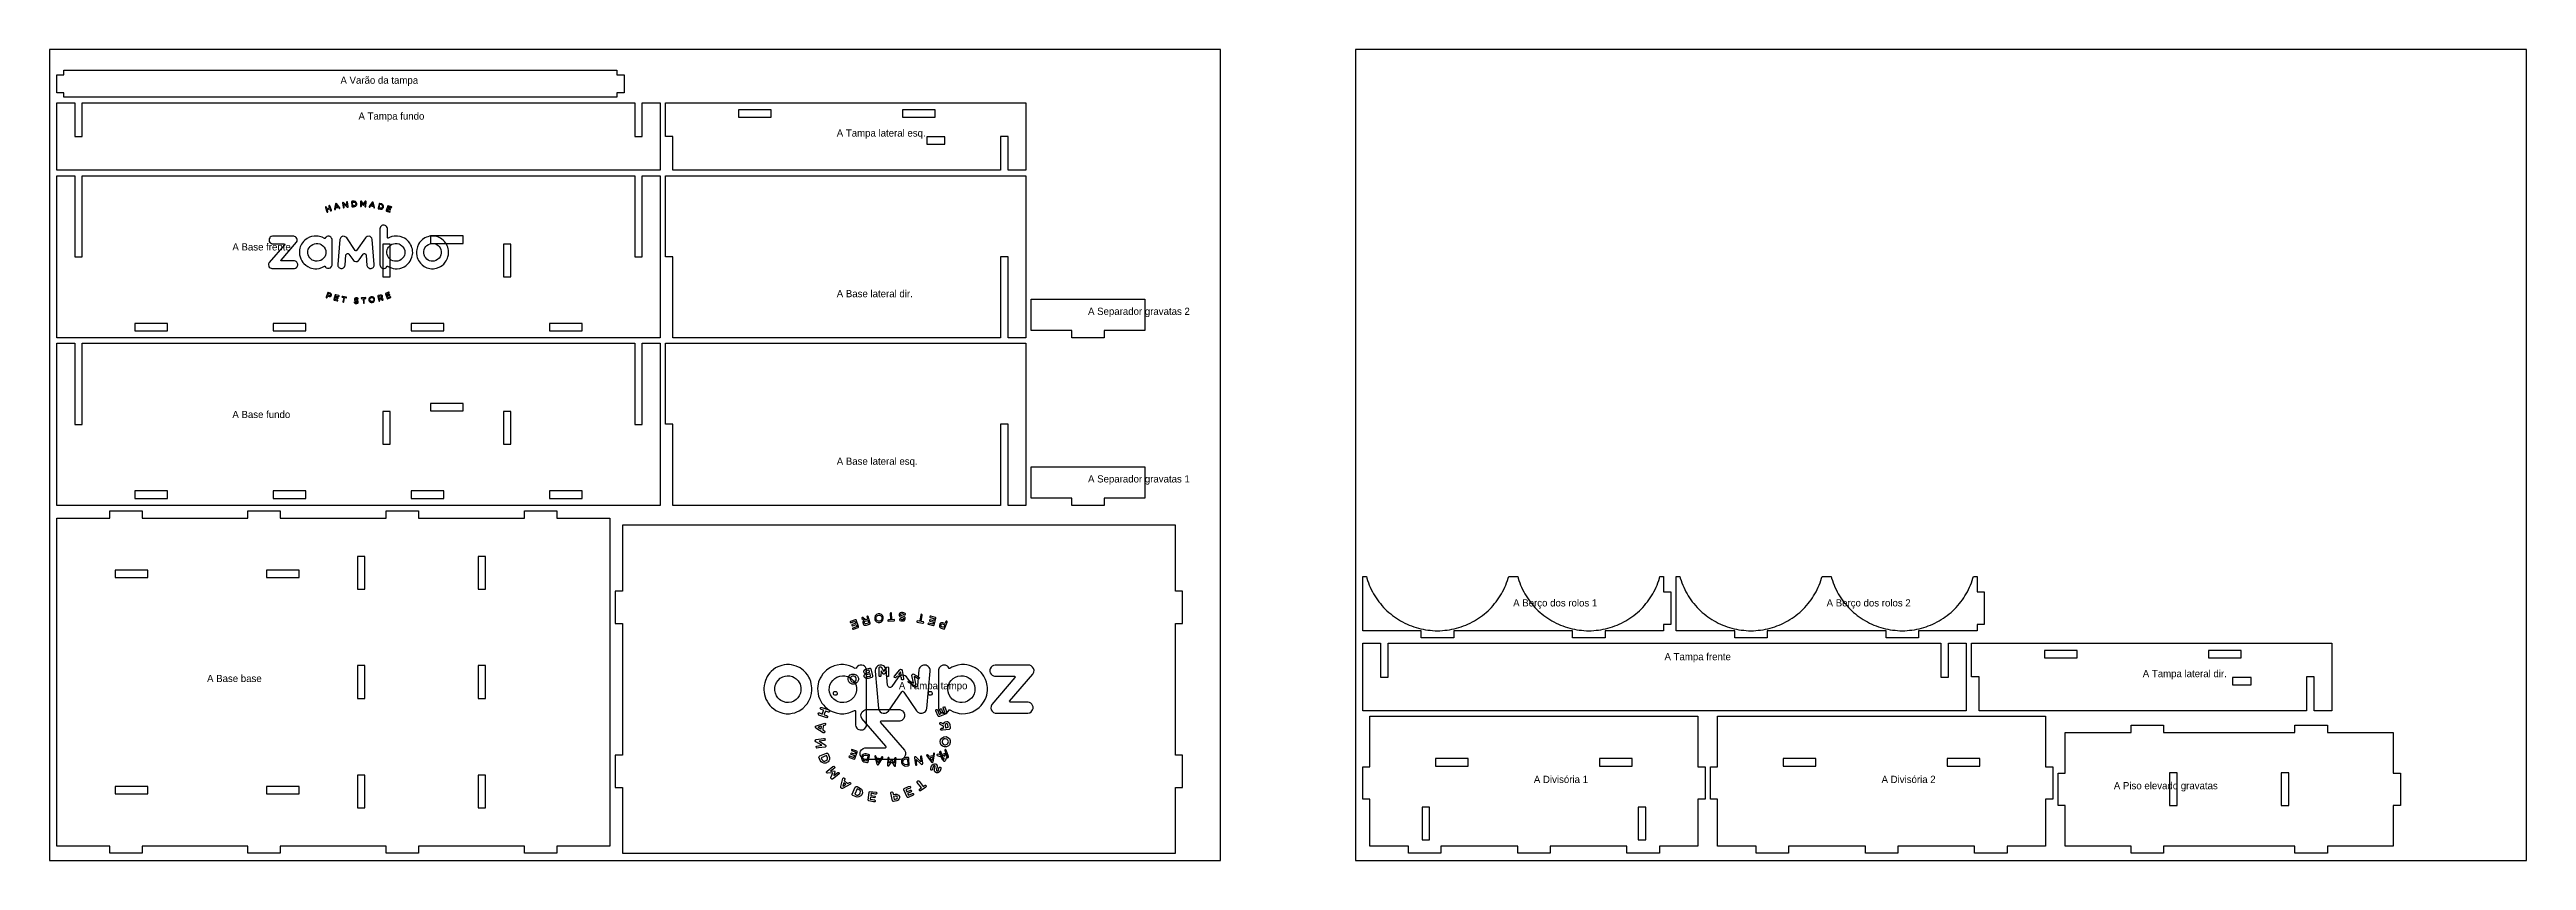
# Model space of a CAD drawing. Header units: millimetres. Extents: x 0 to 2750, y 0 to 900.
import ezdxf

# ---------------------------------------------------------------- set-up
doc = ezdxf.new("R2010")
doc.units = ezdxf.units.MM
for name, color, linetype in [('CORTE_EXTERNO', 1, 'Continuous'), ('CORTE_INTERNO', 5, 'Continuous'), ('ETIQUETAS_NAO_CORTAR', 8, 'Continuous'), ('GRAVACAO', 3, 'Continuous'), ('GRAVACAO_VERSO', 4, 'Continuous'), ('MESA_NAO_CORTAR', 8, 'Continuous')]:
    doc.layers.add(name, color=color, linetype=linetype)

msp = doc.modelspace()

# ---------------------------------------------------------------- texts
at = {"layer": 'ETIQUETAS_NAO_CORTAR'}
for s, p in [('A Varão da tampa', (323, 862)), ('A Tampa fundo', (343, 822.2)), ('A Tampa lateral esq.', (874, 803.4)), ('A Base frente', (203, 677)), ('A Base lateral dir.', (874, 625.1)), ('A Separador gravatas 2', (1153, 605.5)), ('A Base fundo', (203, 491)), ('A Base lateral esq.', (874, 439.1)), ('A Separador gravatas 1', (1153, 419.5)), ('A Berço dos rolos 1', (1625, 281.9)), ('A Berço dos rolos 2', (1973, 281.9)), ('A Tampa frente', (1793, 222.2)), ('A Base base', (174.9, 198)), ('A Tampa tampo', (943, 190)), ('A Tampa lateral dir.', (2324, 203.4)), ('A Divisória 1', (1648, 86)), ('A Divisória 2', (2034, 86)), ('A Piso elevado gravatas', (2291.9, 79))]:
    msp.add_text(s, height=8, dxfattribs=at).set_placement(p)

# ---------------------------------------------------------------- linework, layer by layer
at = {"layer": 'CORTE_EXTERNO'}
for points in [[(8, 872), (16, 872), (16, 877), (630, 877), (630, 872), (638, 872), (638, 852), (630, 852), (630, 847), (16, 847), (16, 852), (8, 852), (8, 872)], [(678, 766), (8, 766), (8, 841), (27.9, 841), (27.9, 803.4), (36.1, 803.4), (36.1, 841), (649.9, 841), (649.9, 803.4), (658.1, 803.4), (658.1, 841), (678, 841), (678, 766)], [(1064.2, 803.6), (1055.8, 803.6), (1055.8, 766), (692.1, 766), (692.1, 803.6), (684, 803.6), (684, 841), (1084, 841), (1084, 766), (1064.2, 766), (1064.2, 803.6)], [(649.9, 760), (649.9, 669.9), (658.1, 669.9), (658.1, 760), (678, 760), (678, 580), (8, 580), (8, 760), (27.9, 760), (27.9, 669.9), (36.1, 669.9), (36.1, 760), (649.9, 760)], [(1084, 760), (1084, 580), (1064.2, 580), (1064.2, 670.1), (1055.8, 670.1), (1055.8, 580), (692.1, 580), (692.1, 670.1), (684, 670.1), (684, 760), (1084, 760)], [(1171, 580), (1135, 580), (1135, 588), (1090, 588), (1090, 623), (1216, 623), (1216, 588), (1171, 588), (1171, 580)], [(649.9, 574), (649.9, 483.9), (658.1, 483.9), (658.1, 574), (678, 574), (678, 394), (8, 394), (8, 574), (27.9, 574), (27.9, 483.9), (36.1, 483.9), (36.1, 574), (649.9, 574)], [(1084, 574), (1084, 394), (1064.2, 394), (1064.2, 484.1), (1055.8, 484.1), (1055.8, 394), (692.1, 394), (692.1, 484.1), (684, 484.1), (684, 574), (1084, 574)], [(1171, 394), (1135, 394), (1135, 402), (1090, 402), (1090, 437), (1216, 437), (1216, 402), (1171, 402), (1171, 394)], [(66.8, 16), (8, 16), (8, 380), (66.8, 380), (66.8, 388), (102.8, 388), (102.8, 380), (220.2, 380), (220.2, 388), (256.2, 388), (256.2, 380), (373.8, 380), (373.8, 388), (409.8, 388), (409.8, 380), (527.2, 380), (527.2, 388), (563.2, 388), (563.2, 380), (622, 380), (622, 16), (563.2, 16), (563.2, 8), (527.2, 8), (527.2, 16), (409.8, 16), (409.8, 8), (373.8, 8), (373.8, 16), (256.2, 16), (256.2, 8), (220.2, 8), (220.2, 16), (102.8, 16), (102.8, 8), (66.8, 8), (66.8, 16)], [(628, 81), (636, 81), (636, 8), (1250, 8), (1250, 81), (1258, 81), (1258, 117), (1250, 117), (1250, 263), (1258, 263), (1258, 299), (1250, 299), (1250, 372), (636, 372), (636, 299), (628, 299), (628, 263), (636, 263), (636, 117), (628, 117), (628, 81)], [(1800, 298), (1800, 262), (1792, 262), (1792, 255), (1727, 255), (1727, 247), (1691, 247), (1691, 255), (1559, 255), (1559, 247), (1523, 247), (1523, 255), (1458, 255), (1458, 315), (1462, 315), (1462.5, 313.2), (1463.4, 310.6), (1464.3, 308.1), (1465.2, 305.6), (1466.3, 303.2), (1467.5, 300.7), (1468.7, 298.3), (1470, 296), (1471.4, 293.7), (1472.8, 291.4), (1474.3, 289.2), (1475.9, 287.1), (1477.6, 285), (1479.3, 282.9), (1481.2, 280.9), (1483, 279), (1484.9, 277.2), (1486.9, 275.3), (1489, 273.6), (1491.1, 271.9), (1493.2, 270.3), (1495.4, 268.8), (1497.7, 267.4), (1500, 266), (1502.3, 264.7), (1504.7, 263.5), (1507.2, 262.3), (1509.6, 261.2), (1512.1, 260.3), (1514.6, 259.4), (1517.2, 258.5), (1519.8, 257.8), (1522.4, 257.1), (1525, 256.6), (1527.6, 256.1), (1530.3, 255.7), (1533, 255.4), (1535.6, 255.2), (1538.3, 255), (1541, 255), (1543.7, 255), (1546.4, 255.2), (1549, 255.4), (1551.7, 255.7), (1554.4, 256.1), (1557, 256.6), (1559.6, 257.1), (1562.2, 257.8), (1564.8, 258.5), (1567.4, 259.4), (1569.9, 260.3), (1572.4, 261.2), (1574.8, 262.3), (1577.3, 263.5), (1579.7, 264.7), (1582, 266), (1584.3, 267.4), (1586.6, 268.8), (1588.8, 270.3), (1590.9, 271.9), (1593, 273.6), (1595.1, 275.3), (1597.1, 277.2), (1599, 279), (1600.8, 280.9), (1602.7, 282.9), (1604.4, 285), (1606.1, 287.1), (1607.7, 289.2), (1609.2, 291.4), (1610.6, 293.7), (1612, 296), (1613.3, 298.3), (1614.5, 300.7), (1615.7, 303.2), (1616.8, 305.6), (1617.7, 308.1), (1618.6, 310.6), (1619.5, 313.2), (1620, 315), (1630, 315), (1630.5, 313.2), (1631.4, 310.6), (1632.3, 308.1), (1633.2, 305.6), (1634.3, 303.2), (1635.5, 300.7), (1636.7, 298.3), (1638, 296), (1639.4, 293.7), (1640.8, 291.4), (1642.3, 289.2), (1643.9, 287.1), (1645.6, 285), (1647.3, 282.9), (1649.2, 280.9), (1651, 279), (1652.9, 277.2), (1654.9, 275.3), (1657, 273.6), (1659.1, 271.9), (1661.2, 270.3), (1663.4, 268.8), (1665.7, 267.4), (1668, 266), (1670.3, 264.7), (1672.7, 263.5), (1675.2, 262.3), (1677.6, 261.2), (1680.1, 260.3), (1682.6, 259.4), (1685.2, 258.5), (1687.8, 257.8), (1690.4, 257.1), (1693, 256.6), (1695.6, 256.1), (1698.3, 255.7), (1701, 255.4), (1703.6, 255.2), (1706.3, 255), (1709, 255), (1711.7, 255), (1714.4, 255.2), (1717, 255.4), (1719.7, 255.7), (1722.4, 256.1), (1725, 256.6), (1727.6, 257.1), (1730.2, 257.8), (1732.8, 258.5), (1735.4, 259.4), (1737.9, 260.3), (1740.4, 261.2), (1742.8, 262.3), (1745.3, 263.5), (1747.7, 264.7), (1750, 266), (1752.3, 267.4), (1754.6, 268.8), (1756.8, 270.3), (1758.9, 271.9), (1761, 273.6), (1763.1, 275.3), (1765.1, 277.2), (1767, 279), (1768.8, 280.9), (1770.7, 282.9), (1772.4, 285), (1774.1, 287.1), (1775.7, 289.2), (1777.2, 291.4), (1778.6, 293.7), (1780, 296), (1781.3, 298.3), (1782.5, 300.7), (1783.7, 303.2), (1784.8, 305.6), (1785.7, 308.1), (1786.6, 310.6), (1787.5, 313.2), (1788, 315), (1792, 315), (1792, 298), (1800, 298)], [(2148, 298), (2148, 262), (2140, 262), (2140, 255), (2075, 255), (2075, 247), (2039, 247), (2039, 255), (1907, 255), (1907, 247), (1871, 247), (1871, 255), (1806, 255), (1806, 315), (1810, 315), (1810.5, 313.2), (1811.4, 310.6), (1812.3, 308.1), (1813.2, 305.6), (1814.3, 303.2), (1815.5, 300.7), (1816.7, 298.3), (1818, 296), (1819.4, 293.7), (1820.8, 291.4), (1822.3, 289.2), (1823.9, 287.1), (1825.6, 285), (1827.3, 282.9), (1829.2, 280.9), (1831, 279), (1832.9, 277.2), (1834.9, 275.3), (1837, 273.6), (1839.1, 271.9), (1841.2, 270.3), (1843.4, 268.8), (1845.7, 267.4), (1848, 266), (1850.3, 264.7), (1852.7, 263.5), (1855.2, 262.3), (1857.6, 261.2), (1860.1, 260.3), (1862.6, 259.4), (1865.2, 258.5), (1867.8, 257.8), (1870.4, 257.1), (1873, 256.6), (1875.6, 256.1), (1878.3, 255.7), (1881, 255.4), (1883.6, 255.2), (1886.3, 255), (1889, 255), (1891.7, 255), (1894.4, 255.2), (1897, 255.4), (1899.7, 255.7), (1902.4, 256.1), (1905, 256.6), (1907.6, 257.1), (1910.2, 257.8), (1912.8, 258.5), (1915.4, 259.4), (1917.9, 260.3), (1920.4, 261.2), (1922.8, 262.3), (1925.3, 263.5), (1927.7, 264.7), (1930, 266), (1932.3, 267.4), (1934.6, 268.8), (1936.8, 270.3), (1938.9, 271.9), (1941, 273.6), (1943.1, 275.3), (1945.1, 277.2), (1947, 279), (1948.8, 280.9), (1950.7, 282.9), (1952.4, 285), (1954.1, 287.1), (1955.7, 289.2), (1957.2, 291.4), (1958.6, 293.7), (1960, 296), (1961.3, 298.3), (1962.5, 300.7), (1963.7, 303.2), (1964.8, 305.6), (1965.7, 308.1), (1966.6, 310.6), (1967.5, 313.2), (1968, 315), (1978, 315), (1978.5, 313.2), (1979.4, 310.6), (1980.3, 308.1), (1981.2, 305.6), (1982.3, 303.2), (1983.5, 300.7), (1984.7, 298.3), (1986, 296), (1987.4, 293.7), (1988.8, 291.4), (1990.3, 289.2), (1991.9, 287.1), (1993.6, 285), (1995.3, 282.9), (1997.2, 280.9), (1999, 279), (2000.9, 277.2), (2002.9, 275.3), (2005, 273.6), (2007.1, 271.9), (2009.2, 270.3), (2011.4, 268.8), (2013.7, 267.4), (2016, 266), (2018.3, 264.7), (2020.7, 263.5), (2023.2, 262.3), (2025.6, 261.2), (2028.1, 260.3), (2030.6, 259.4), (2033.2, 258.5), (2035.8, 257.8), (2038.4, 257.1), (2041, 256.6), (2043.6, 256.1), (2046.3, 255.7), (2049, 255.4), (2051.6, 255.2), (2054.3, 255), (2057, 255), (2059.7, 255), (2062.4, 255.2), (2065, 255.4), (2067.7, 255.7), (2070.4, 256.1), (2073, 256.6), (2075.6, 257.1), (2078.2, 257.8), (2080.8, 258.5), (2083.4, 259.4), (2085.9, 260.3), (2088.4, 261.2), (2090.8, 262.3), (2093.3, 263.5), (2095.7, 264.7), (2098, 266), (2100.3, 267.4), (2102.6, 268.8), (2104.8, 270.3), (2106.9, 271.9), (2109, 273.6), (2111.1, 275.3), (2113.1, 277.2), (2115, 279), (2116.8, 280.9), (2118.7, 282.9), (2120.4, 285), (2122.1, 287.1), (2123.7, 289.2), (2125.2, 291.4), (2126.6, 293.7), (2128, 296), (2129.3, 298.3), (2130.5, 300.7), (2131.7, 303.2), (2132.8, 305.6), (2133.7, 308.1), (2134.6, 310.6), (2135.5, 313.2), (2136, 315), (2140, 315), (2140, 298), (2148, 298)], [(2128, 166), (1458, 166), (1458, 241), (1477.8, 241), (1477.8, 203.3), (1486.2, 203.3), (1486.2, 241), (2099.8, 241), (2099.8, 203.3), (2108.2, 203.3), (2108.2, 241), (2128, 241), (2128, 166)], [(2514.2, 203.7), (2505.8, 203.7), (2505.8, 166), (2142.2, 166), (2142.2, 203.7), (2134, 203.7), (2134, 241), (2534, 241), (2534, 166), (2514.2, 166), (2514.2, 203.7)], [(1630, 16), (1544.7, 16), (1544.7, 8), (1508.7, 8), (1508.7, 16), (1466, 16), (1466, 68), (1458, 68), (1458, 104), (1466, 104), (1466, 160), (1830, 160), (1830, 104), (1838, 104), (1838, 68), (1830, 68), (1830, 16), (1787.3, 16), (1787.3, 8), (1751.3, 8), (1751.3, 16), (1666, 16), (1666, 8), (1630, 8), (1630, 16)], [(2052, 8), (2016, 8), (2016, 16), (1930.7, 16), (1930.7, 8), (1894.7, 8), (1894.7, 16), (1852, 16), (1852, 68), (1844, 68), (1844, 104), (1852, 104), (1852, 160), (2216, 160), (2216, 104), (2224, 104), (2224, 68), (2216, 68), (2216, 16), (2173.3, 16), (2173.3, 8), (2137.3, 8), (2137.3, 16), (2052, 16), (2052, 8)], [(2602, 16), (2529, 16), (2529, 8), (2493, 8), (2493, 16), (2347, 16), (2347, 8), (2311, 8), (2311, 16), (2238, 16), (2238, 61), (2230, 61), (2230, 97), (2238, 97), (2238, 142), (2311, 142), (2311, 150), (2347, 150), (2347, 142), (2493, 142), (2493, 150), (2529, 150), (2529, 142), (2602, 142), (2602, 97), (2610, 97), (2610, 61), (2602, 61), (2602, 16)]]:
    msp.add_lwpolyline(points, close=True, dxfattribs=at)
at = {"layer": 'CORTE_INTERNO'}
for points in [[(764.9, 824.9), (801.1, 824.9), (801.1, 833.1), (764.9, 833.1), (764.9, 824.9)], [(946.9, 833.1), (946.9, 824.9), (983.1, 824.9), (983.1, 833.1), (946.9, 833.1)], [(994.1, 803.1), (973.9, 803.1), (973.9, 794.9), (994.1, 794.9), (994.1, 803.1)], [(459.1, 693.1), (422.9, 693.1), (422.9, 684.9), (459.1, 684.9), (459.1, 693.1)], [(369.9, 647.9), (378.1, 647.9), (378.1, 684.1), (369.9, 684.1), (369.9, 647.9)], [(503.9, 684.1), (503.9, 647.9), (512.1, 647.9), (512.1, 684.1), (503.9, 684.1)], [(94.6, 587.9), (130.9, 587.9), (130.9, 596.1), (94.6, 596.1), (94.6, 587.9)], [(248.1, 596.1), (248.1, 587.9), (284.4, 587.9), (284.4, 596.1), (248.1, 596.1)], [(437.9, 596.1), (401.6, 596.1), (401.6, 587.9), (437.9, 587.9), (437.9, 596.1)], [(591.4, 587.9), (591.4, 596.1), (555.1, 596.1), (555.1, 587.9), (591.4, 587.9)], [(369.9, 461.9), (378.1, 461.9), (378.1, 498.1), (369.9, 498.1), (369.9, 461.9)], [(459.1, 507.1), (422.9, 507.1), (422.9, 498.9), (459.1, 498.9), (459.1, 507.1)], [(503.9, 498.1), (503.9, 461.9), (512.1, 461.9), (512.1, 498.1), (503.9, 498.1)], [(94.6, 401.9), (130.9, 401.9), (130.9, 410.1), (94.6, 410.1), (94.6, 401.9)], [(248.1, 410.1), (248.1, 401.9), (284.4, 401.9), (284.4, 410.1), (248.1, 410.1)], [(437.9, 410.1), (401.6, 410.1), (401.6, 401.9), (437.9, 401.9), (437.9, 410.1)], [(591.4, 401.9), (591.4, 410.1), (555.1, 410.1), (555.1, 401.9), (591.4, 401.9)], [(350.1, 301.2), (350.1, 337.5), (341.9, 337.5), (341.9, 301.2), (350.1, 301.2)], [(484.1, 337.5), (475.9, 337.5), (475.9, 301.2), (484.1, 301.2), (484.1, 337.5)], [(72.8, 322.1), (72.8, 313.9), (109.2, 313.9), (109.2, 322.1), (72.8, 322.1)], [(277.1, 322.1), (240.8, 322.1), (240.8, 313.9), (277.1, 313.9), (277.1, 322.1)], [(2214.8, 224.8), (2251.2, 224.8), (2251.2, 233.2), (2214.8, 233.2), (2214.8, 224.8)], [(2396.8, 233.2), (2396.8, 224.8), (2433.2, 224.8), (2433.2, 233.2), (2396.8, 233.2)], [(350.1, 216.2), (341.9, 216.2), (341.9, 179.8), (350.1, 179.8), (350.1, 216.2)], [(475.9, 216.2), (475.9, 179.8), (484.1, 179.8), (484.1, 216.2), (475.9, 216.2)], [(2444.2, 203.2), (2423.8, 203.2), (2423.8, 194.8), (2444.2, 194.8), (2444.2, 203.2)], [(1538.8, 113.2), (1538.8, 104.8), (1575.2, 104.8), (1575.2, 113.2), (1538.8, 113.2)], [(1757.2, 113.2), (1720.8, 113.2), (1720.8, 104.8), (1757.2, 104.8), (1757.2, 113.2)], [(1924.8, 113.2), (1924.8, 104.8), (1961.2, 104.8), (1961.2, 113.2), (1924.8, 113.2)], [(2143.2, 113.2), (2106.8, 113.2), (2106.8, 104.8), (2143.2, 104.8), (2143.2, 113.2)], [(341.9, 94.8), (341.9, 58.5), (350.1, 58.5), (350.1, 94.8), (341.9, 94.8)], [(475.9, 58.5), (484.1, 58.5), (484.1, 94.8), (475.9, 94.8), (475.9, 58.5)], [(2353.8, 97.2), (2353.8, 60.8), (2362.2, 60.8), (2362.2, 97.2), (2353.8, 97.2)], [(2477.8, 60.8), (2486.2, 60.8), (2486.2, 97.2), (2477.8, 97.2), (2477.8, 60.8)], [(109.2, 73.8), (109.2, 82.2), (72.8, 82.2), (72.8, 73.8), (109.2, 73.8)], [(240.8, 73.8), (277.1, 73.8), (277.1, 82.2), (240.8, 82.2), (240.8, 73.8)], [(1532.2, 22.9), (1532.2, 59.1), (1523.8, 59.1), (1523.8, 22.9), (1532.2, 22.9)], [(1763.8, 22.9), (1772.2, 22.9), (1772.2, 59.1), (1763.8, 59.1), (1763.8, 22.9)]]:
    msp.add_lwpolyline(points, close=True, dxfattribs=at)
at = {"layer": 'GRAVACAO'}
for points in [[(310.7, 724.2), (308.1, 723.3), (307.3, 725.5), (307.1, 725.6), (306.7, 725.6), (306.4, 725.3), (306.4, 724.8), (308, 720), (308.4, 719.7), (308.8, 719.7), (309.1, 720), (309.1, 720.4), (308.4, 722.2), (308.6, 722.5), (311.2, 723.3), (312, 721.1), (312.5, 721), (312.9, 721.3), (312.9, 721.7), (311.3, 726.4), (310.9, 726.9), (310.5, 726.9), (310.2, 726.7), (310.2, 726.2), (310.9, 724.3), (310.7, 724.2)], [(316.5, 722.6), (316.8, 722.4), (317.2, 722.4), (317.5, 722.6), (317.7, 724), (318, 724.2), (320.7, 724.8), (321.4, 723.8), (321.8, 723.5), (322.2, 723.6), (322.4, 723.9), (322.3, 724.4), (318.8, 728.9), (318.4, 729.1), (317.9, 729), (317.6, 728.6), (316.5, 723.1), (316.5, 722.6)], [(318.4, 727.8), (320.1, 725.6), (318, 725.1), (317.9, 725.5), (318.4, 727.8)], [(330.2, 726.9), (326.5, 730.4), (326, 730.6), (325.5, 730.4), (325.4, 729.7), (326.1, 725), (326.3, 724.5), (326.8, 724.4), (327.1, 724.7), (327.1, 725.3), (326.6, 728.4), (326.7, 728.8), (330.5, 725.1), (331.1, 725), (331.4, 725.2), (331.4, 725.8), (330.7, 730.9), (330.5, 731.1), (330, 731.2), (329.7, 730.8), (330.2, 727.1), (330.2, 726.9)], [(335.5, 731.5), (335.4, 731.3), (335.6, 726.7), (335.6, 725.9), (335.9, 725.6), (337.6, 725.6), (338.9, 725.8), (339.9, 726.2), (340.5, 726.9), (341, 727.8), (341.1, 729.3), (340.6, 730.4), (339.7, 731.3), (339.2, 731.5), (338.3, 731.8), (336.1, 731.7), (335.5, 731.5)], [(340, 728.7), (340, 728.2), (339.7, 727.5), (339.1, 726.9), (338.1, 726.6), (336.7, 726.6), (336.4, 730.7), (336.6, 730.8), (338.6, 730.7), (339.2, 730.4), (339.8, 729.7), (340, 728.7)], [(345.8, 725.7), (346.2, 726.1), (346.3, 729.4), (346.4, 729.8), (347.7, 727.6), (348, 727.3), (348.4, 727.3), (348.6, 727.4), (350.2, 729.7), (350.3, 728.5), (350.1, 725.9), (350.5, 725.5), (351, 725.5), (351.2, 726.1), (351.5, 730.9), (351.4, 731.4), (351.1, 731.7), (350.5, 731.6), (348.3, 728.6), (346.5, 731.7), (346.2, 731.9), (345.6, 731.8), (345.4, 731.4), (345.1, 726.1), (345.2, 725.8), (345.8, 725.7)], [(355, 725.1), (355.3, 725), (355.7, 725), (356.6, 726.4), (359.5, 725.9), (359.7, 725.7), (360, 724.5), (360.2, 724.2), (360.6, 724.2), (360.9, 724.4), (360.9, 724.8), (359.4, 730.3), (359.2, 730.7), (358.9, 730.8), (358.4, 730.8), (358.2, 730.7), (355, 725.7), (354.9, 725.3), (355, 725.1)], [(358.6, 729.5), (359.3, 727.1), (359.2, 726.9), (357.2, 727.2), (358.6, 729.5)], [(367.3, 722.8), (368.1, 722.8), (368.9, 723), (369.5, 723.3), (370.1, 723.8), (370.6, 724.8), (370.8, 726.1), (370.5, 727.2), (369.7, 728.2), (368.9, 728.7), (366.7, 729.3), (366.2, 729.3), (365.9, 728.9), (364.7, 724), (364.7, 723.6), (364.8, 723.4), (367.3, 722.8)], [(369.7, 725.7), (369.3, 724.7), (368.9, 724.1), (368.1, 723.8), (367.1, 723.8), (365.9, 724.1), (365.8, 724.2), (366.8, 728.3), (368.1, 728), (368.8, 727.6), (369.3, 727.1), (369.6, 726.5), (369.7, 725.7)], [(377.9, 719.6), (378.2, 719.9), (378.2, 720.2), (378.1, 720.4), (375.4, 721.3), (375, 721.6), (375.5, 723.1), (378, 722.2), (378.4, 722.2), (378.6, 722.5), (378.7, 722.7), (378.5, 723.1), (375.8, 724.1), (376.4, 725.5), (376.6, 725.5), (379.3, 724.5), (379.7, 724.6), (379.9, 725.1), (379.6, 725.5), (376, 726.7), (375.6, 726.5), (373.8, 721.5), (373.8, 721.1), (374.1, 720.8), (377.9, 719.6)], [(244, 687), (244.6, 686), (245.2, 685.3), (246.3, 684.7), (247.2, 684.5), (260.5, 684.5), (260.9, 684.2), (261.1, 683.7), (243.8, 663.7), (243.1, 662.3), (243, 660.9), (243.3, 659.6), (244, 658.5), (245.1, 657.6), (246.1, 657.2), (246.9, 657.1), (271.8, 657.1), (272.9, 657.3), (274.1, 658), (274.8, 658.7), (275.4, 659.9), (275.6, 660.7), (275.6, 661.8), (275.4, 662.7), (274.7, 663.9), (273.9, 664.6), (273, 665.1), (272.1, 665.4), (257.4, 665.4), (257.1, 665.5), (256.9, 665.8), (256.9, 666.1), (257.1, 666.4), (274.3, 686.3), (274.8, 687.5), (274.9, 689), (274.6, 690.2), (274, 691.3), (272.9, 692.2), (271.8, 692.6), (271.1, 692.7), (247.5, 692.7), (246.1, 692.4), (245, 691.6), (244.5, 691.1), (244, 690.1), (243.7, 689.3), (243.7, 687.9), (244, 687)], [(279.1, 682.5), (278.4, 680.9), (278, 679.5), (277.6, 677.7), (277.4, 676), (277.4, 673.8), (277.6, 672.1), (278.1, 669.9), (278.9, 667.7), (280.1, 665.4), (281.2, 663.8), (282.2, 662.6), (284.4, 660.6), (286.6, 659.1), (289.2, 657.9), (290.8, 657.4), (292.8, 657), (294.5, 656.8), (296.6, 656.8), (299.4, 657.1), (302.4, 658.1), (303.8, 658.7), (305.3, 659.6), (305.7, 659.5), (306.5, 658.4), (307.1, 657.9), (308.6, 657.2), (310.6, 657.2), (312.1, 657.9), (313.1, 659.1), (313.5, 659.9), (313.7, 660.7), (313.7, 689.1), (313.4, 690.2), (312.8, 691.1), (312.2, 691.8), (311.1, 692.4), (310.3, 692.7), (308.9, 692.7), (308, 692.4), (307.1, 691.9), (306.5, 691.4), (305.7, 690.3), (305.3, 690.2), (302.7, 691.6), (299.9, 692.5), (298.4, 692.9), (296.7, 693), (293.7, 693), (290.8, 692.4), (288.5, 691.6), (285.9, 690.3), (283.5, 688.5), (282, 687), (280.8, 685.4), (279.8, 683.9), (279.1, 682.5)], [(319.9, 660.5), (320.2, 659.6), (320.7, 658.8), (321.3, 658.1), (322.1, 657.6), (322.8, 657.3), (323.4, 657.1), (324.8, 657.1), (325.6, 657.4), (326.4, 657.8), (327.6, 659), (327.9, 659.8), (328.2, 660.7), (329.1, 672.2), (329.4, 672.7), (329.9, 673.3), (330.8, 673.6), (331.4, 673.5), (332.3, 673), (336.6, 666.8), (337.4, 665.8), (338.5, 665.1), (340, 664.7), (341, 664.8), (341.7, 664.9), (343, 665.7), (343.7, 666.6), (348.2, 673), (348.6, 673.3), (349.3, 673.6), (349.8, 673.6), (350.4, 673.4), (351, 672.9), (351.2, 672.5), (351.4, 671.9), (352.4, 660.4), (352.6, 659.6), (353, 658.9), (353.8, 658.1), (354.4, 657.6), (355.7, 657.1), (357.2, 657.1), (358, 657.4), (358.9, 657.9), (359.7, 658.6), (360.4, 659.9), (360.6, 660.9), (360.6, 661.6), (358.1, 689.3), (357.7, 690.7), (356.8, 691.7), (355.8, 692.4), (354.7, 692.7), (353, 692.6), (352.5, 692.4), (351.5, 691.8), (350.8, 691.1), (340.9, 676.9), (340.4, 676.5), (340, 676.5), (339.5, 677.1), (329.9, 690.9), (328.9, 691.9), (327.4, 692.6), (325.7, 692.7), (325, 692.5), (324.1, 692.1), (323.4, 691.4), (322.6, 690.1), (322.3, 689.3), (319.9, 661.5), (319.9, 660.5)], [(366.8, 701.2), (366.8, 660.9), (367, 660.2), (367.4, 659.2), (367.8, 658.5), (368.5, 657.9), (369.2, 657.5), (370.3, 657.1), (371.6, 657.1), (372.7, 657.5), (373.7, 658.1), (374.1, 658.5), (374.8, 659.5), (375.3, 659.6), (377.5, 658.4), (379.6, 657.6), (381.5, 657.1), (383.9, 656.8), (386.1, 656.8), (388.8, 657.1), (391, 657.8), (393.6, 658.9), (395.6, 660.1), (396.6, 660.9), (398.7, 662.9), (399.3, 663.7), (400.4, 665.3), (401.3, 666.8), (402.4, 669.6), (403, 672.7), (403.2, 674.4), (403.1, 676.5), (402.9, 678.3), (402.4, 680), (401.8, 681.7), (400.8, 683.7), (399.9, 685.2), (398.7, 686.8), (397.7, 687.8), (395.9, 689.4), (394.1, 690.6), (392.3, 691.5), (389.4, 692.5), (386.2, 693), (383.8, 693), (382.5, 692.9), (379.9, 692.4), (377.6, 691.5), (375.9, 690.6), (375.5, 690.6), (375.1, 691), (375.1, 701.6), (374.9, 702.5), (374.2, 703.7), (373.4, 704.5), (372.6, 704.9), (371.7, 705.1), (370.4, 705.1), (369.7, 705), (368.9, 704.6), (368.2, 704), (367.5, 703.1), (367, 702.2), (366.8, 701.2)], [(414.1, 689.1), (411.8, 686.9), (410.9, 685.7), (409.8, 684), (408.4, 681.1), (407.7, 678.1), (407.4, 675.8), (407.4, 674.1), (407.8, 670.8), (408.3, 669.3), (409, 667.4), (409.7, 665.9), (410.8, 664.3), (411.9, 662.8), (413.6, 661.1), (416.1, 659.3), (419, 657.9), (420.7, 657.3), (422.4, 657), (424.1, 656.8), (426.3, 656.8), (427.9, 657), (429.7, 657.3), (432.7, 658.4), (434.2, 659.3), (435.8, 660.3), (437.6, 661.9), (438.4, 662.8), (439.4, 664), (440.4, 665.6), (441.8, 668.4), (442.3, 670.1), (442.8, 672.2), (442.9, 674.1), (442.9, 675.7), (442.8, 677.2), (442.5, 679), (442.1, 680.6), (441.4, 682.3), (440.6, 683.9), (439.6, 685.6), (438.5, 687), (437.2, 688.3), (435.7, 689.6), (434.1, 690.7), (432.4, 691.5), (431.1, 692.1), (428.9, 692.7), (426.5, 693), (423.9, 693), (422, 692.8), (420, 692.3), (418.5, 691.8), (416.7, 690.9), (414.1, 689.1)], [(303.5, 682.3), (304.9, 680.7), (306, 678.7), (306.6, 676.8), (306.8, 675.3), (306.7, 673.8), (306.3, 671.9), (305.5, 670), (304.3, 668.4), (302.8, 667), (301.1, 666), (299.4, 665.4), (297.2, 665), (295.1, 665.1), (293.1, 665.7), (291.7, 666.3), (290.3, 667.3), (288.9, 668.7), (287.9, 670.2), (287.1, 672.1), (286.7, 673.9), (286.8, 676.4), (287.3, 678.3), (288.1, 680), (289.3, 681.5), (290.4, 682.6), (292.3, 683.8), (294, 684.5), (296.2, 684.8), (297.9, 684.8), (300.1, 684.3), (301.6, 683.6), (303.5, 682.3)], [(391.1, 682.3), (392.4, 681), (393.6, 679), (394.3, 677.1), (394.5, 675.3), (394.4, 673.3), (394, 671.7), (393.2, 670), (392, 668.4), (390.5, 667), (388.9, 666), (386.7, 665.2), (384.7, 665), (382.9, 665.1), (381, 665.6), (379.4, 666.3), (378, 667.3), (376.7, 668.6), (375.5, 670.5), (374.8, 672.4), (374.4, 674), (374.4, 675.9), (374.9, 678.1), (375.6, 679.6), (376.2, 680.6), (377, 681.5), (378.4, 682.8), (380.1, 683.9), (381.7, 684.5), (383.9, 684.8), (386.1, 684.7), (388, 684.2), (389.4, 683.5), (391.1, 682.3)], [(432.5, 681.4), (433.6, 679.9), (434.4, 678), (434.9, 675.9), (434.9, 673.9), (434.5, 672.3), (434.2, 671.2), (433.6, 670), (432.5, 668.4), (430.8, 666.8), (428.8, 665.7), (427.1, 665.2), (425.6, 665), (423.7, 665.1), (421.8, 665.6), (420.4, 666.3), (419, 667.3), (417.6, 668.8), (416.7, 670), (416.2, 671.2), (415.8, 672.3), (415.5, 674), (415.5, 675.9), (415.9, 678), (416.7, 679.8), (417.8, 681.4), (419, 682.6), (420.7, 683.7), (422.6, 684.5), (424.6, 684.8), (426.8, 684.7), (428.7, 684.2), (430.3, 683.3), (431.3, 682.6), (432.5, 681.4)], [(309.1, 630.4), (307.2, 625.3), (307.3, 624.8), (307.5, 624.6), (308, 624.6), (308.2, 624.8), (308.8, 626.3), (310.5, 625.8), (311.5, 625.8), (311.9, 625.9), (312.5, 626.2), (312.7, 626.6), (313.1, 627.5), (313.1, 628.2), (312.7, 629), (312.1, 629.5), (311.6, 629.8), (309.5, 630.5), (309.1, 630.4)], [(312, 627.5), (311.4, 626.8), (310.7, 626.7), (309.1, 627.3), (309.9, 629.4), (311.3, 628.9), (311.9, 628.3), (312, 628), (312, 627.5)], [(319.5, 621), (319.9, 621), (320.2, 621.3), (320.1, 621.6), (319.9, 621.8), (317.1, 622.5), (316.8, 622.7), (317.3, 624.3), (319.7, 623.6), (320.1, 623.6), (320.4, 623.9), (320.4, 624.3), (320.1, 624.5), (318, 625), (317.5, 625.3), (317.8, 626.7), (318, 626.8), (320.9, 626), (321.2, 626.1), (321.4, 626.2), (321.5, 626.6), (321.3, 626.9), (317.8, 627.8), (317.3, 627.8), (317, 627.6), (315.7, 622.7), (315.7, 622.2), (316, 621.9), (319.5, 621)], [(325.8, 619.9), (326, 619.7), (326.5, 619.6), (326.9, 619.9), (327.6, 624.5), (327.7, 624.7), (329.3, 624.4), (329.7, 624.6), (329.7, 625), (329.4, 625.3), (325.5, 626), (325, 626), (324.7, 625.6), (324.9, 625.2), (326.6, 624.8), (325.8, 620.4), (325.8, 619.9)], [(338.4, 622.3), (338.5, 621.9), (338.9, 621.4), (339.4, 621.2), (341.5, 620.5), (341.8, 620), (341.7, 619.6), (341.2, 619.1), (340.3, 619.1), (339.5, 619.3), (338.7, 619.9), (338.4, 619.9), (338.1, 619.6), (338.1, 619.3), (338.4, 618.9), (339.4, 618.3), (340.3, 618.2), (341.1, 618.2), (342.1, 618.5), (342.5, 618.9), (342.8, 619.7), (342.8, 620.5), (342.6, 620.9), (342, 621.4), (339.8, 622.2), (339.4, 622.6), (339.4, 623), (339.8, 623.4), (340.1, 623.6), (340.8, 623.6), (342, 623), (342.4, 623), (342.6, 623.3), (342.6, 623.7), (342.2, 624.1), (341.5, 624.4), (341, 624.5), (340, 624.5), (339.2, 624.2), (338.6, 623.7), (338.4, 623.1), (338.4, 622.3)], [(347.9, 623.6), (348.2, 623.4), (348.4, 618.7), (348.7, 618.4), (349.1, 618.3), (349.4, 618.6), (349.2, 623.6), (350.8, 623.7), (351, 623.8), (351.1, 624), (351.1, 624.4), (350.8, 624.7), (346.4, 624.4), (346.1, 624.1), (346.2, 623.7), (346.5, 623.4), (347.9, 623.6)], [(354.6, 621.6), (355.2, 620.5), (356, 619.7), (357.1, 619.3), (358.3, 619.3), (359.5, 619.7), (360.5, 620.6), (360.9, 621.7), (360.9, 623.1), (360.8, 623.6), (360.4, 624.4), (359.5, 625.2), (358.4, 625.6), (357.2, 625.6), (356.4, 625.3), (355.8, 625), (354.9, 624), (354.6, 622.9), (354.6, 621.6)], [(359.9, 621.7), (359.5, 621), (358.9, 620.5), (357.8, 620.2), (357.1, 620.3), (356.6, 620.5), (356, 621.3), (355.7, 622), (355.7, 622.9), (356, 623.7), (356.7, 624.4), (357.5, 624.7), (358, 624.7), (358.9, 624.3), (359.6, 623.6), (359.9, 622.7), (359.9, 621.7)], [(364.4, 626.1), (365.7, 621.1), (365.9, 620.9), (366.4, 620.9), (366.7, 621.3), (366.2, 623.1), (366.8, 623.3), (367.6, 623.5), (369.7, 621.9), (370.1, 621.9), (370.4, 622.1), (370.4, 622.6), (368.7, 624), (369.4, 624.7), (369.6, 625.1), (369.6, 625.8), (369.5, 626.5), (369.2, 627), (368.4, 627.5), (367.1, 627.5), (364.7, 626.9), (364.4, 626.6), (364.4, 626.1)], [(367.9, 624.5), (366.1, 624.1), (365.9, 624.4), (365.4, 626.1), (367.5, 626.6), (368.1, 626.4), (368.4, 626.1), (368.6, 625.6), (368.4, 624.9), (367.9, 624.5)], [(374.7, 623.7), (375, 623.5), (375.2, 623.5), (378.9, 624.8), (379.1, 625.2), (379, 625.5), (378.8, 625.6), (378.5, 625.7), (375.5, 624.6), (375.3, 625), (374.9, 626.2), (377.6, 627.2), (377.7, 627.4), (377.7, 627.7), (377.4, 628), (377.1, 628), (374.6, 627.1), (374, 628.6), (377, 629.7), (377.2, 630), (377.2, 630.3), (377, 630.6), (376.5, 630.6), (373, 629.3), (372.9, 629), (372.9, 628.7), (374.7, 623.7)], [(949.9, 269.1), (949.8, 269.6), (949.1, 270.3), (948.5, 270.7), (945.3, 271.8), (944.8, 272.5), (944.9, 273.1), (945.7, 273.8), (947, 273.9), (948.2, 273.5), (949.4, 272.7), (949.9, 272.7), (950.4, 273.2), (950.4, 273.6), (949.9, 274.2), (948.4, 275), (947.1, 275.3), (945.9, 275.3), (944.4, 274.7), (943.7, 274.1), (943.3, 272.9), (943.4, 271.7), (943.6, 271.2), (944.5, 270.4), (947.8, 269.2), (948.4, 268.6), (948.4, 268.1), (947.8, 267.3), (947.4, 267.1), (946.3, 267.1), (944.6, 268), (943.9, 268), (943.5, 267.6), (943.5, 267), (944.2, 266.4), (945.2, 266), (946, 265.8), (947.6, 265.8), (948.7, 266.1), (949.6, 267), (949.9, 267.9), (949.9, 269.1)], [(895.5, 267), (895, 267.2), (894.6, 267.2), (889.2, 265.2), (888.9, 264.8), (889, 264.3), (889.3, 264), (889.8, 263.9), (894.2, 265.6), (894.5, 265), (895.1, 263.2), (891.2, 261.8), (890.9, 261.4), (890.9, 260.9), (891.4, 260.5), (891.9, 260.5), (895.6, 261.9), (896.5, 259.6), (892, 257.9), (891.6, 257.5), (891.6, 257.1), (892, 256.7), (892.7, 256.7), (897.9, 258.6), (898.2, 259), (898.2, 259.5), (895.5, 267)], [(911, 263.4), (909, 270.9), (908.6, 271.2), (908, 271.2), (907.5, 270.6), (908.1, 267.9), (907.3, 267.5), (906.1, 267.2), (902.9, 269.7), (902.3, 269.7), (901.8, 269.3), (901.8, 268.6), (904.5, 266.5), (903.4, 265.5), (903.1, 264.9), (903, 263.9), (903.3, 262.8), (903.8, 262), (904.9, 261.3), (906.9, 261.2), (910.4, 262.1), (911, 262.6), (911, 263.4)], [(905.7, 265.7), (908.4, 266.4), (908.7, 266), (909.3, 263.4), (906.3, 262.6), (905.3, 262.9), (904.9, 263.3), (904.6, 264.1), (905, 265.1), (905.7, 265.7)], [(925.6, 270.1), (924.8, 271.8), (923.5, 273), (921.8, 273.6), (920.1, 273.6), (918.3, 273), (916.8, 271.6), (916.1, 270), (916.1, 267.9), (916.3, 267.1), (916.9, 266), (918.2, 264.8), (919.8, 264.1), (921.7, 264.1), (922.9, 264.5), (923.8, 265), (925.1, 266.5), (925.7, 268.1), (925.6, 270.1)], [(917.7, 269.9), (918.3, 271), (919.2, 271.8), (920.7, 272.3), (921.8, 272.1), (922.6, 271.7), (923.6, 270.6), (924, 269.4), (924, 268.1), (923.6, 267), (922.4, 265.9), (921.3, 265.5), (920.5, 265.5), (919.1, 266.1), (918.1, 267.1), (917.6, 268.5), (917.7, 269.9)], [(935.7, 267.1), (935.2, 267.3), (934.9, 274.4), (934.5, 274.9), (933.9, 275), (933.3, 274.5), (933.7, 267.1), (931.3, 267), (931, 266.8), (930.8, 266.5), (930.8, 266), (931.2, 265.5), (937.9, 265.9), (938.3, 266.3), (938.3, 267), (937.8, 267.3), (935.7, 267.1)], [(968.7, 272.7), (968.5, 273), (967.7, 273.2), (967.2, 272.6), (966.1, 265.7), (965.9, 265.5), (963.6, 266), (963, 265.6), (962.9, 265), (963.3, 264.5), (969.2, 263.5), (970, 263.5), (970.5, 264), (970.2, 264.8), (967.6, 265.3), (968.7, 271.9), (968.7, 272.7)], [(978.3, 271.1), (977.7, 271.1), (977.2, 270.5), (977.3, 270.1), (977.6, 269.8), (981.9, 268.7), (982.3, 268.4), (981.6, 266.1), (977.9, 267.1), (977.3, 267.1), (976.9, 266.7), (976.9, 266.1), (977.4, 265.7), (980.5, 265), (981.3, 264.6), (980.8, 262.5), (980.5, 262.3), (976.2, 263.5), (975.7, 263.4), (975.4, 263.1), (975.3, 262.7), (975.6, 262.2), (980.9, 260.8), (981.6, 260.8), (982, 261), (984, 268.5), (984, 269.2), (983.5, 269.7), (978.3, 271.1)], [(993.8, 256.9), (996.6, 264.5), (996.6, 265.3), (996.2, 265.6), (995.6, 265.6), (995.2, 265.2), (994.4, 263), (991.8, 263.9), (990.3, 263.9), (989.6, 263.7), (988.8, 263.1), (988.4, 262.7), (987.9, 261.3), (987.9, 260.2), (988.4, 259), (989.4, 258.2), (990.1, 257.8), (993.2, 256.7), (993.8, 256.9)], [(989.5, 261.3), (990.4, 262.3), (991.5, 262.5), (993.9, 261.6), (992.7, 258.5), (990.5, 259.2), (989.6, 260), (989.4, 260.6), (989.5, 261.3)], [(836.3, 168.8), (839.8, 172.2), (841.2, 173.9), (842.8, 176.5), (844.8, 180.8), (846, 185.4), (846.4, 188.9), (846.4, 191.4), (845.7, 196.2), (845.1, 198.6), (844, 201.5), (842.9, 203.6), (841.4, 206.1), (839.6, 208.3), (837.1, 210.8), (833.3, 213.6), (829, 215.7), (826.5, 216.5), (823.8, 217.1), (821.4, 217.3), (818.1, 217.3), (815.6, 217.1), (813, 216.5), (808.5, 214.9), (806.1, 213.6), (803.9, 212), (801.1, 209.7), (799.8, 208.3), (798.4, 206.5), (796.8, 204.1), (794.8, 199.9), (794, 197.3), (793.4, 194.2), (793.1, 191.3), (793.1, 188.9), (793.3, 186.7), (793.7, 184), (794.4, 181.7), (795.4, 179), (796.6, 176.6), (798.1, 174.2), (799.8, 172.1), (801.7, 170.1), (804, 168.1), (806.4, 166.5), (808.9, 165.2), (810.9, 164.4), (814.1, 163.5), (817.8, 162.9), (821.6, 162.9), (824.5, 163.3), (827.5, 164), (829.8, 164.9), (832.4, 166.1), (836.3, 168.8)], [(808.7, 180.5), (807.1, 182.7), (805.9, 185.6), (805.2, 188.7), (805.2, 191.6), (805.7, 194.1), (806.2, 195.7), (807.1, 197.4), (808.8, 199.9), (811.3, 202.3), (814.3, 203.9), (816.9, 204.7), (819.1, 205), (822, 204.8), (824.8, 204.1), (826.8, 203.1), (829, 201.5), (831.1, 199.4), (832.4, 197.4), (833.2, 195.7), (833.8, 194.1), (834.2, 191.5), (834.2, 188.7), (833.6, 185.6), (832.4, 182.8), (830.8, 180.5), (828.9, 178.6), (826.4, 176.9), (823.7, 175.8), (820.6, 175.3), (817.4, 175.4), (814.4, 176.3), (812, 177.5), (810.5, 178.6), (808.7, 180.5)], [(907.2, 150.6), (907.2, 211.1), (907.1, 212.2), (906.4, 213.8), (905.8, 214.7), (904.7, 215.7), (903.8, 216.2), (902, 216.8), (900, 216.8), (898.5, 216.3), (897, 215.4), (896.3, 214.7), (895.4, 213.3), (894.5, 213.1), (891.3, 215), (888.2, 216.1), (885.2, 216.9), (881.6, 217.3), (878.4, 217.3), (874.3, 216.8), (871, 215.9), (867.1, 214.1), (864.2, 212.3), (862.6, 211.1), (859.5, 208.1), (858.6, 207), (856.9, 204.6), (855.6, 202.3), (853.9, 198.2), (852.9, 193.4), (852.8, 191), (852.9, 187.8), (853.2, 185.1), (853.9, 182.5), (854.8, 179.9), (856.2, 176.9), (857.6, 174.7), (859.5, 172.3), (860.9, 170.8), (863.6, 168.4), (866.4, 166.6), (869, 165.2), (873.5, 163.7), (878.2, 162.9), (881.9, 162.9), (883.7, 163.1), (887.6, 164), (891.1, 165.2), (893.6, 166.6), (894.3, 166.6), (894.8, 166), (894.8, 150.2), (895.2, 148.7), (896.2, 147), (897.5, 145.8), (898.7, 145.2), (899.9, 144.8), (901.8, 144.8), (902.9, 145.1), (904.1, 145.6), (905.2, 146.4), (906.3, 147.8), (907, 149.2), (907.2, 150.6)], [(870.8, 179), (868.9, 181), (867.1, 183.9), (866.1, 186.9), (865.7, 189.5), (865.9, 192.5), (866.5, 195), (867.7, 197.5), (869.5, 199.9), (871.7, 202), (874.1, 203.5), (877.5, 204.6), (880.4, 205), (883.1, 204.8), (886, 204.1), (888.3, 203), (890.4, 201.5), (892.5, 199.5), (894.3, 196.8), (895.4, 194), (895.8, 191.5), (895.8, 188.7), (895.1, 185.4), (894.1, 183.1), (893.2, 181.7), (892, 180.2), (889.9, 178.3), (887.3, 176.7), (884.9, 175.8), (881.7, 175.3), (878.3, 175.4), (875.6, 176.2), (873.4, 177.2), (870.8, 179)], [(977.6, 211.8), (977.2, 213), (976.5, 214.3), (975.5, 215.4), (974.4, 216.1), (973.3, 216.6), (972.5, 216.8), (970.4, 216.8), (969.1, 216.4), (967.9, 215.8), (966.2, 214), (965.6, 212.9), (965.3, 211.4), (963.8, 194.2), (963.4, 193.4), (962.6, 192.6), (961.3, 192.1), (960.3, 192.2), (959.1, 193.1), (952.6, 202.4), (951.4, 203.8), (949.8, 204.9), (947.6, 205.5), (946, 205.4), (945, 205.1), (943, 203.9), (941.9, 202.6), (935.2, 193.1), (934.6, 192.5), (933.6, 192.1), (932.9, 192.1), (932, 192.4), (931, 193.1), (930.7, 193.7), (930.4, 194.6), (928.9, 211.9), (928.6, 213), (927.9, 214.2), (926.9, 215.4), (925.9, 216), (923.9, 216.8), (921.7, 216.8), (920.5, 216.4), (919.2, 215.7), (918, 214.6), (916.9, 212.6), (916.6, 211.2), (916.6, 210), (920.3, 168.5), (921, 166.5), (922.3, 165), (923.8, 164), (925.4, 163.5), (927.9, 163.6), (928.8, 163.9), (930.3, 164.8), (931.3, 165.8), (946.2, 187.1), (946.8, 187.8), (947.5, 187.8), (948.3, 186.9), (962.7, 166.1), (964.1, 164.7), (966.4, 163.6), (968.9, 163.5), (970, 163.8), (971.3, 164.4), (972.5, 165.4), (973.7, 167.3), (974, 168.6), (977.7, 210.2), (977.6, 211.8)], [(1038.9, 178.7), (1039.9, 181.2), (1040.5, 183.3), (1041.1, 185.9), (1041.4, 188.5), (1041.4, 191.8), (1041.1, 194.3), (1040.4, 197.7), (1039.2, 201), (1037.3, 204.5), (1035.7, 206.8), (1034.2, 208.6), (1030.9, 211.7), (1027.6, 213.9), (1023.7, 215.7), (1021.4, 216.4), (1018.4, 217.1), (1015.8, 217.3), (1012.5, 217.3), (1008.4, 216.8), (1003.9, 215.4), (1001.8, 214.4), (999.6, 213.1), (998.9, 213.2), (997.7, 214.9), (996.9, 215.6), (994.6, 216.7), (991.6, 216.7), (989.4, 215.6), (987.8, 213.9), (987.3, 212.7), (987, 211.5), (987, 168.8), (987.4, 167.1), (988.3, 165.8), (989.3, 164.8), (990.8, 163.9), (992.1, 163.5), (994.2, 163.5), (995.5, 163.9), (996.9, 164.7), (997.7, 165.4), (998.9, 167.1), (999.6, 167.1), (1003.5, 165), (1007.6, 163.7), (1009.9, 163.2), (1012.4, 162.9), (1017, 163), (1021.4, 163.9), (1024.8, 165), (1028.6, 167.1), (1032.2, 169.8), (1034.5, 172.1), (1036.3, 174.4), (1037.8, 176.6), (1038.9, 178.7)], [(1002.3, 179.1), (1000.2, 181.4), (998.5, 184.4), (997.6, 187.3), (997.3, 189.6), (997.4, 191.8), (998, 194.7), (999.3, 197.5), (1001, 199.9), (1003.3, 202), (1005.9, 203.5), (1008.3, 204.5), (1011.7, 205), (1014.8, 204.8), (1017.8, 204), (1019.9, 203), (1022, 201.5), (1024.1, 199.4), (1025.7, 197.2), (1026.8, 194.3), (1027.4, 191.6), (1027.3, 187.9), (1026.6, 185.1), (1025.3, 182.5), (1023.6, 180.2), (1021.9, 178.6), (1019.1, 176.8), (1016.4, 175.8), (1013.2, 175.3), (1010.6, 175.4), (1007.4, 176.1), (1005.1, 177.1), (1002.3, 179.1)], [(1091.5, 172), (1090.6, 173.5), (1089.6, 174.5), (1088.1, 175.4), (1086.7, 175.8), (1066.7, 175.8), (1066.1, 176.2), (1065.9, 176.9), (1091.8, 206.9), (1092.8, 209), (1093, 211.2), (1092.5, 213), (1091.5, 214.7), (1089.9, 216), (1088.3, 216.7), (1087.2, 216.9), (1049.8, 216.9), (1048.1, 216.5), (1046.4, 215.5), (1045.4, 214.5), (1044.4, 212.7), (1044.1, 211.5), (1044.1, 209.8), (1044.5, 208.4), (1045.5, 206.7), (1046.7, 205.6), (1047.9, 204.8), (1049.3, 204.5), (1071.4, 204.5), (1071.8, 204.3), (1072.2, 203.7), (1072.2, 203.4), (1071.9, 202.9), (1046.1, 173.1), (1045.3, 171.2), (1045.1, 169.1), (1045.6, 167.2), (1046.6, 165.6), (1048.2, 164.2), (1049.8, 163.6), (1050.8, 163.4), (1086.2, 163.4), (1088.3, 164), (1090, 165), (1090.7, 165.9), (1091.5, 167.3), (1091.9, 168.6), (1091.9, 170.6), (1091.5, 172)], [(890.7, 123.2), (890.2, 122.7), (890.2, 122.2), (890.4, 121.9), (894.4, 120.5), (895, 120.2), (894.2, 117.9), (890.4, 119.2), (889.9, 119.2), (889.5, 118.8), (889.4, 118.4), (889.8, 117.9), (893.7, 116.4), (892.9, 114.2), (892.6, 114.2), (888.6, 115.7), (887.9, 115.6), (887.6, 114.9), (888.1, 114.3), (893.5, 112.5), (894.1, 112.8), (896.7, 120.2), (896.7, 120.9), (896.3, 121.3), (890.7, 123.2)], [(906.6, 118.3), (905.3, 118.3), (904.2, 118.1), (903.2, 117.5), (902.4, 116.8), (901.6, 115.3), (901.3, 113.4), (901.8, 111.7), (902.9, 110.2), (904.1, 109.5), (907.5, 108.6), (908.2, 108.6), (908.7, 109.1), (910.5, 116.5), (910.5, 117.1), (910.2, 117.4), (906.6, 118.3)], [(902.9, 114), (903.5, 115.5), (904.2, 116.3), (905.4, 116.9), (906.8, 116.9), (908.6, 116.4), (908.8, 116.2), (907.2, 110.1), (905.3, 110.6), (904.3, 111), (903.5, 111.9), (903, 112.8), (902.9, 114)], [(924.9, 114.9), (924.6, 115), (923.9, 115), (922.6, 112.9), (918.3, 113.6), (918, 114), (917.5, 115.8), (917.2, 116.1), (916.5, 116.1), (916.2, 115.9), (916.1, 115.2), (918.4, 107.1), (918.7, 106.5), (919.1, 106.3), (919.8, 106.3), (920.2, 106.5), (925, 114), (925.1, 114.5), (924.9, 114.9)], [(919.6, 108.2), (918.5, 111.9), (918.6, 112.2), (921.7, 111.7), (919.6, 108.2)], [(938.8, 114), (938.3, 113.4), (938.1, 108.5), (937.9, 107.7), (935.9, 111.1), (935.4, 111.6), (934.9, 111.6), (934.6, 111.4), (932.1, 108), (932, 109.8), (932.3, 113.7), (931.8, 114.3), (931, 114.2), (930.7, 113.4), (930.3, 106.2), (930.4, 105.4), (930.9, 105), (931.8, 105.1), (935.1, 109.6), (937.7, 105), (938.2, 104.6), (939.1, 104.7), (939.4, 105.4), (939.8, 113.4), (939.6, 113.8), (938.8, 114)], [(954.2, 105.2), (954.4, 105.6), (954.1, 112.5), (954, 113.7), (953.7, 114.1), (951, 114.1), (949.1, 113.9), (947.7, 113.1), (946.7, 112.2), (946, 110.8), (945.9, 108.6), (946.6, 106.9), (947.9, 105.6), (948.7, 105.2), (950.1, 104.8), (953.4, 104.9), (954.2, 105.2)], [(947.5, 109.5), (947.6, 110.2), (948, 111.3), (948.8, 112.1), (950.3, 112.7), (952.5, 112.7), (952.9, 106.5), (952.7, 106.3), (949.7, 106.4), (948.7, 106.9), (947.8, 107.9), (947.5, 109.5)], [(962.3, 112.2), (967.7, 106.8), (968.5, 106.6), (969.3, 106.9), (969.4, 107.9), (968.4, 115), (968, 115.8), (967.3, 115.9), (966.8, 115.5), (966.8, 114.5), (967.5, 109.8), (967.5, 109.3), (961.7, 114.9), (960.8, 115), (960.4, 114.7), (960.3, 113.9), (961.4, 106.2), (961.7, 105.8), (962.5, 105.7), (963, 106.3), (962.2, 111.9), (962.3, 112.2)], [(982.7, 118.6), (982.3, 119), (981.7, 119), (981.3, 118.6), (981, 116.5), (980.5, 116.2), (976.5, 115.3), (975.4, 116.8), (974.8, 117.2), (974.2, 117.1), (973.8, 116.6), (974, 116), (979.3, 109.1), (979.9, 108.8), (980.7, 109), (981.1, 109.6), (982.7, 117.8), (982.7, 118.6)], [(979.9, 110.8), (977.4, 114), (980.5, 114.9), (980.6, 114.3), (979.9, 110.8)], [(991.5, 116.2), (995.4, 117.5), (996.6, 114.3), (996.9, 114), (997.5, 114), (997.9, 114.5), (997.9, 115.2), (995.5, 122.4), (994.9, 123), (994.4, 123), (993.9, 122.5), (993.9, 121.9), (994.9, 119.2), (994.6, 118.8), (990.7, 117.5), (989.5, 120.8), (988.8, 121.1), (988.2, 120.5), (988.2, 120), (990.5, 112.9), (991.1, 112.1), (991.8, 112.1), (992.2, 112.5), (992.2, 113.2), (991.2, 116), (991.5, 116.2)]]:
    msp.add_lwpolyline(points, close=True, dxfattribs=at)
at = {"layer": 'GRAVACAO_VERSO'}
for points in [[(897.1, 198.2), (895.8, 197), (894.5, 196.2), (893.2, 195.8), (891.1, 195.8), (888.8, 196.8), (887.5, 198.2), (886.9, 199.5), (886.6, 200.7), (886.7, 202.6), (887.5, 204.3), (889, 205.9), (890.9, 206.8), (893.5, 206.9), (895.7, 206), (896.9, 204.7), (898, 202.4), (898, 200.4), (897.1, 198.2)], [(889.2, 200.3), (889.9, 199), (890.7, 198.4), (892.1, 197.8), (893.2, 198), (894.3, 198.5), (895.2, 199.4), (895.7, 200.5), (895.7, 201.8), (895.2, 203.1), (894.3, 204.1), (893, 204.7), (891.5, 204.7), (890.4, 204.2), (889.4, 203.2), (888.9, 201.7), (889.2, 200.3)], [(913, 203.1), (908.8, 202.1), (907.4, 201.9), (906.1, 202.2), (905, 203.1), (904.6, 203.8), (904.6, 205.8), (905.9, 207.2), (905, 207.5), (904.3, 208.2), (904, 209.1), (904, 210.5), (904.3, 211.2), (905.9, 212.4), (910.3, 213.5), (911.1, 213.5), (911.9, 212.8), (913.8, 204.9), (913.8, 203.7), (913, 203.1)], [(906.4, 208.9), (906.9, 208.4), (907.5, 208.3), (910.3, 208.9), (910.5, 209.2), (909.9, 211.1), (909.3, 211.2), (906.8, 210.5), (906.2, 209.8), (906.4, 208.9)], [(906.8, 204.6), (907.3, 204.1), (908.3, 204), (911.4, 204.7), (911.5, 205), (911, 207), (910.6, 207.2), (907.1, 206.1), (906.6, 205.4), (906.8, 204.6)], [(929.6, 214.7), (931, 214.8), (931.6, 214.3), (931.6, 204.9), (931.3, 204.2), (930.6, 204), (929.6, 204.3), (929.3, 205), (929.3, 210.5), (927.4, 207.5), (926.8, 206.9), (925.9, 206.9), (925.5, 207.2), (923.3, 210.6), (923.1, 204.7), (922.6, 204.2), (921.6, 204.2), (921, 204.6), (921, 214.2), (921.3, 214.7), (921.7, 214.9), (923.2, 214.8), (926.3, 209.7), (929.6, 214.7)], [(946.6, 200.5), (946, 201), (945.8, 203.2), (945.5, 203.5), (941.2, 204.7), (939.4, 202.8), (938.3, 202.9), (937.9, 203.5), (938, 204.5), (944, 211.7), (944.8, 212.3), (946, 212.1), (946.8, 211), (948.1, 202.1), (948, 200.9), (947.4, 200.5), (946.6, 200.5)], [(942.5, 206.5), (945.3, 205.6), (945.4, 206.5), (944.9, 209.5), (942.5, 206.5)], [(965.2, 201.7), (964.5, 201.5), (960.2, 204), (959.9, 203.8), (961.6, 195.7), (961.5, 194.5), (960.7, 193.9), (959.9, 194), (953.7, 197.6), (953.3, 198.2), (953.7, 199.2), (954.7, 199.4), (959.1, 196.8), (959.2, 197), (957.5, 205.4), (957.8, 206.5), (958.7, 207), (964.8, 203.7), (965.6, 203.1), (965.7, 202.7), (965.6, 202.1), (965.2, 201.7)], [(866.1, 165.4), (865.3, 164.7), (864.7, 164.7), (861.6, 165.8), (860.1, 162.3), (860.1, 161.6), (862.8, 160.7), (863.6, 160.1), (863.8, 159.3), (863.1, 158.4), (861.7, 158.6), (854.2, 161.4), (853.6, 161.9), (853.4, 162.9), (854.2, 163.7), (854.8, 163.7), (857.9, 162.5), (859.4, 166.3), (859.3, 166.7), (856.5, 167.7), (855.9, 168.3), (855.7, 169), (856.4, 169.9), (857.5, 169.9), (865.3, 167), (866.1, 166.3), (866.1, 165.4)], [(873.5, 183.4), (871.7, 183.3), (870.8, 183.8), (870.3, 184.6), (870.3, 186.4), (870.7, 187), (871.6, 187.6), (873.2, 187.6), (874.2, 186.9), (874.6, 186.1), (874.6, 184.8), (874.1, 183.9), (873.5, 183.4)], [(949.2, 159.6), (948.5, 157.7), (947.8, 156.8), (946.3, 155.5), (943.9, 154.6), (923.1, 154.6), (922.4, 154.1), (922.3, 153.6), (949.2, 122.3), (950.3, 120.2), (950.4, 117.6), (950.1, 116.5), (949, 114.4), (947.6, 113.2), (946.3, 112.5), (944.8, 112.1), (905.5, 112.1), (903.6, 112.6), (902.3, 113.4), (901.1, 114.6), (900.3, 116.1), (899.9, 117.4), (899.9, 119.7), (900.4, 121.3), (901.4, 122.8), (903.4, 124.4), (905, 124.9), (928.1, 124.9), (929, 125.7), (929, 126), (928.4, 126.8), (901.9, 157.4), (901, 159.5), (900.9, 161.7), (901.3, 163.3), (902.3, 165.1), (904.1, 166.6), (906.2, 167.4), (944, 167.4), (945.7, 166.8), (947.1, 166), (948.2, 164.7), (948.9, 163.5), (949.2, 162.4), (949.4, 160.6), (949.2, 159.6)], [(979.3, 183.7), (978.6, 183.3), (977.2, 183.3), (976.7, 183.6), (975.8, 184.6), (975.8, 186.4), (976, 186.9), (977, 187.6), (978.7, 187.6), (979.7, 186.9), (980.1, 186.1), (980.1, 184.8), (979.3, 183.7)], [(988, 159.8), (987, 159.7), (986.5, 160), (984.1, 166), (984.1, 167), (984.7, 167.5), (985.2, 167.5), (985.8, 167.1), (987.6, 162.4), (988.3, 162.4), (989.9, 163.2), (988.4, 166.8), (988.4, 167.7), (988.9, 168.3), (989.8, 168.3), (990.2, 168), (991.8, 163.9), (993.9, 164.7), (992.1, 169.3), (992.1, 169.8), (992.6, 170.4), (993.6, 170.4), (994.3, 169.5), (996.3, 164.2), (996.2, 163.3), (995.3, 162.6), (988, 159.8)], [(860.3, 143.8), (860.7, 143.3), (860.7, 142.5), (859.9, 141.7), (859.1, 141.8), (850.8, 146.7), (850.3, 147.5), (850.5, 148.9), (851.5, 149.5), (860.6, 152.3), (861.4, 152.1), (861.6, 151.7), (861.6, 150.8), (861.2, 150.3), (858.9, 149.5), (858.4, 144.9), (860.3, 143.8)], [(856.6, 146.2), (856.9, 148.7), (856.4, 148.9), (853.4, 148), (853.2, 147.7), (856.4, 145.9), (856.6, 146.2)], [(999.7, 145.9), (998.9, 145.5), (991.3, 144.5), (989.9, 144.5), (989.3, 145.3), (989.4, 146.2), (990.1, 146.7), (992.3, 147), (992.6, 147.2), (992.5, 148.9), (988.9, 151), (988.4, 151.8), (988.5, 152.7), (989.2, 153.2), (989.7, 153.2), (992.5, 151.7), (993.1, 152.9), (994.5, 154), (996.2, 154.2), (997.1, 154.1), (998.1, 153.6), (998.9, 152.7), (999.5, 151), (1000, 147.3), (1000, 146.3), (999.7, 145.9)], [(997.8, 147.8), (997.3, 150.9), (996.4, 151.8), (995.4, 151.8), (994.4, 150.9), (994.3, 149.8), (994.8, 147.3), (997.8, 147.8)], [(861.2, 128.3), (861.9, 127.6), (861.7, 126.4), (861.1, 125.9), (853.8, 124.9), (851.9, 124.8), (851.4, 125), (851.1, 126.3), (851.8, 126.9), (857.5, 127.8), (850.8, 131.6), (850.1, 132.8), (850.4, 133.8), (851.1, 134.2), (859.3, 135.3), (860.5, 135.2), (861, 134.1), (860.3, 133.2), (854.3, 132.3), (861.2, 128.3)], [(864.3, 109.3), (862, 108), (859.7, 107.9), (857.9, 108.6), (856.6, 109.6), (855.7, 110.9), (854.2, 114.6), (854.3, 115.3), (855.1, 116), (862.5, 119), (863.8, 119), (864.3, 118.4), (865.8, 114.3), (865.8, 112.1), (865.2, 110.5), (864.3, 109.3)], [(860.7, 110.2), (862.4, 110.9), (863.3, 111.7), (863.8, 112.9), (863.8, 114), (862.8, 116.5), (856.8, 114), (857.4, 112.1), (858.4, 110.9), (859.8, 110.2), (860.7, 110.2)], [(992.5, 110.5), (992.5, 111.2), (993.2, 113.2), (993.1, 113.5), (985.8, 116.2), (985.5, 116.8), (985.6, 117.7), (986, 118.1), (987, 118.3), (994, 115.6), (994.9, 117.9), (995.4, 118.4), (996.4, 118.4), (996.9, 117.7), (996.9, 117.1), (994.5, 110.5), (993.7, 109.8), (993.2, 109.8), (992.5, 110.5)], [(1000, 130.9), (999.1, 128.5), (998, 127.2), (995.9, 126.2), (993.6, 126), (991.5, 126.8), (990.1, 128.1), (989.2, 129.7), (988.9, 132.2), (989.3, 133.8), (990.6, 135.9), (993, 137.3), (995.3, 137.4), (997.4, 136.6), (999, 135.2), (999.9, 133.3), (1000, 130.9)], [(991.1, 131), (991.3, 130.2), (992.3, 129.1), (993.6, 128.5), (994.8, 128.3), (996.6, 129), (997.3, 129.7), (997.8, 130.8), (998, 132), (997.4, 133.4), (996.4, 134.5), (994.5, 135.1), (993.1, 134.8), (991.8, 133.9), (991.1, 132.5), (991.1, 131)], [(871.4, 99.4), (871.9, 98.9), (871.9, 97.8), (870.8, 94.8), (870.9, 94.4), (875.3, 97.7), (876.1, 97.7), (876.8, 97.1), (876.8, 96.2), (876.4, 95.7), (869.3, 90.3), (868.4, 90.3), (867.6, 91.2), (867.6, 92.1), (869.5, 97.2), (863.8, 96.7), (863.1, 97), (862.8, 97.5), (862.6, 98.5), (863.3, 99.2), (869.8, 104.2), (870.9, 104.5), (871.7, 103.6), (871.4, 102.6), (867.1, 99.2), (868, 99.1), (871.4, 99.4)], [(882.5, 88.2), (886, 85.5), (888, 86.5), (888.8, 86.5), (889.4, 86), (889.5, 85.3), (889.3, 84.7), (880.4, 79.9), (879.6, 79.9), (878.6, 80.6), (878.4, 81.9), (880.7, 91.1), (881.2, 91.6), (881.9, 91.7), (882.8, 91), (882.8, 90.1), (882.3, 88.5), (882.5, 88.2)], [(884.1, 84.5), (881.8, 86.1), (880.7, 82.7), (881, 82.5), (884.1, 84.5)], [(972.1, 83.6), (972.6, 83.6), (973.3, 82.9), (973.3, 82.2), (972.8, 81.5), (967.1, 77.3), (966.2, 77.4), (965.8, 77.8), (965.7, 78.6), (965.9, 79.1), (968, 80.6), (963.4, 86.6), (963.3, 87.8), (963.9, 88.4), (964.8, 88.4), (965.4, 87.9), (969.8, 82), (972.1, 83.6)], [(985.6, 105.4), (985.6, 103.5), (984.8, 101.2), (984.7, 100), (985.6, 99.2), (986.1, 99.4), (986.9, 100.1), (987.4, 101.5), (987.5, 102.9), (988, 103.5), (988.9, 103.5), (989.4, 103.1), (989.5, 101.7), (989.3, 100.5), (988.3, 98.6), (987.1, 97.6), (986.2, 97.2), (984.6, 97.2), (982.8, 98.5), (982.4, 99.5), (982.4, 100.5), (983.4, 104.2), (983.3, 104.6), (982.5, 105.2), (981.8, 105), (980.7, 103.6), (980.4, 100.8), (979.8, 100.3), (979, 100.3), (978.6, 100.5), (978.3, 101), (978.3, 102.2), (978.7, 104), (979.6, 105.6), (981.1, 107), (982.4, 107.4), (983.4, 107.3), (984.3, 106.9), (985.3, 105.9), (985.6, 105.4)], [(902.6, 75.1), (902.3, 74), (901.7, 72.7), (900.6, 71.6), (898.6, 70.5), (896.8, 70.4), (895.5, 70.7), (891.8, 72.2), (891.3, 72.8), (891.3, 73.7), (894.6, 81.4), (895.5, 82.2), (896.7, 81.9), (900.5, 80), (901.5, 79), (902.4, 77.2), (902.6, 75.1)], [(899.6, 74), (900.1, 75.1), (900.3, 76.5), (899.9, 77.6), (898.7, 78.7), (896.6, 79.6), (893.9, 73.7), (896.3, 72.6), (897.7, 72.6), (898.7, 73.1), (899.6, 74)], [(916.5, 73.7), (912.6, 74.5), (912.2, 74.4), (911.9, 72.5), (912.1, 72.1), (916.2, 71.4), (916.7, 71.1), (916.8, 70.2), (916.2, 69.5), (911.6, 70.2), (911.2, 68), (916.2, 67.1), (916.8, 66.2), (916.6, 65.4), (916.2, 65.2), (914.9, 65.2), (909.7, 66.1), (908.8, 66.8), (910.1, 75.4), (910.5, 76.4), (910.8, 76.7), (917.7, 75.7), (918.4, 74.9), (918.2, 74.1), (917.7, 73.7), (916.5, 73.7)], [(938.8, 73.5), (940.6, 73.5), (942, 73), (942.7, 72.3), (943.5, 70.8), (943.6, 69.4), (943.1, 67.9), (942.3, 67), (940.8, 66.2), (937.1, 65.4), (936.2, 65.6), (935.8, 66), (934.1, 74.5), (934.1, 75.4), (934.4, 75.9), (935.7, 76), (936.2, 75.5), (936.6, 73.4), (936.9, 73.1), (938.8, 73.5)], [(940.3, 68.3), (941.1, 68.9), (941.3, 69.9), (941.1, 70.7), (940.1, 71.4), (938.8, 71.4), (937.1, 70.9), (937.6, 68.1), (937.9, 67.7), (940.3, 68.3)], [(950.9, 78.1), (951.8, 76.3), (955.9, 78.1), (956.5, 77.9), (957, 77.3), (956.8, 76.3), (952.7, 74.4), (953.6, 72.3), (958, 74.4), (958.7, 74.4), (959.3, 73.9), (959.3, 73), (958.9, 72.5), (953.2, 69.9), (952.6, 69.9), (952, 70.2), (948.3, 78.2), (948.3, 79.2), (949, 79.9), (953.8, 82), (955.4, 82.3), (955.9, 81.8), (955.9, 80.9), (955.4, 80.4), (951.1, 78.6), (950.9, 78.1)]]:
    msp.add_lwpolyline(points, close=True, dxfattribs=at)
at = {"layer": 'MESA_NAO_CORTAR'}
for points in [[(0, 0), (1300, 0), (1300, 900), (0, 900)], [(1450, 0), (2750, 0), (2750, 900), (1450, 900)]]:
    msp.add_lwpolyline(points, close=True, dxfattribs=at)

msp.set_redraw_order([(e.dxf.handle, doc.entitydb.next_handle()) for e in msp.query("TEXT MTEXT ATTDEF DIMENSION ARC_DIMENSION")])  # texts and dimensions are drawn at this point

doc.saveas('drawing.dxf')
